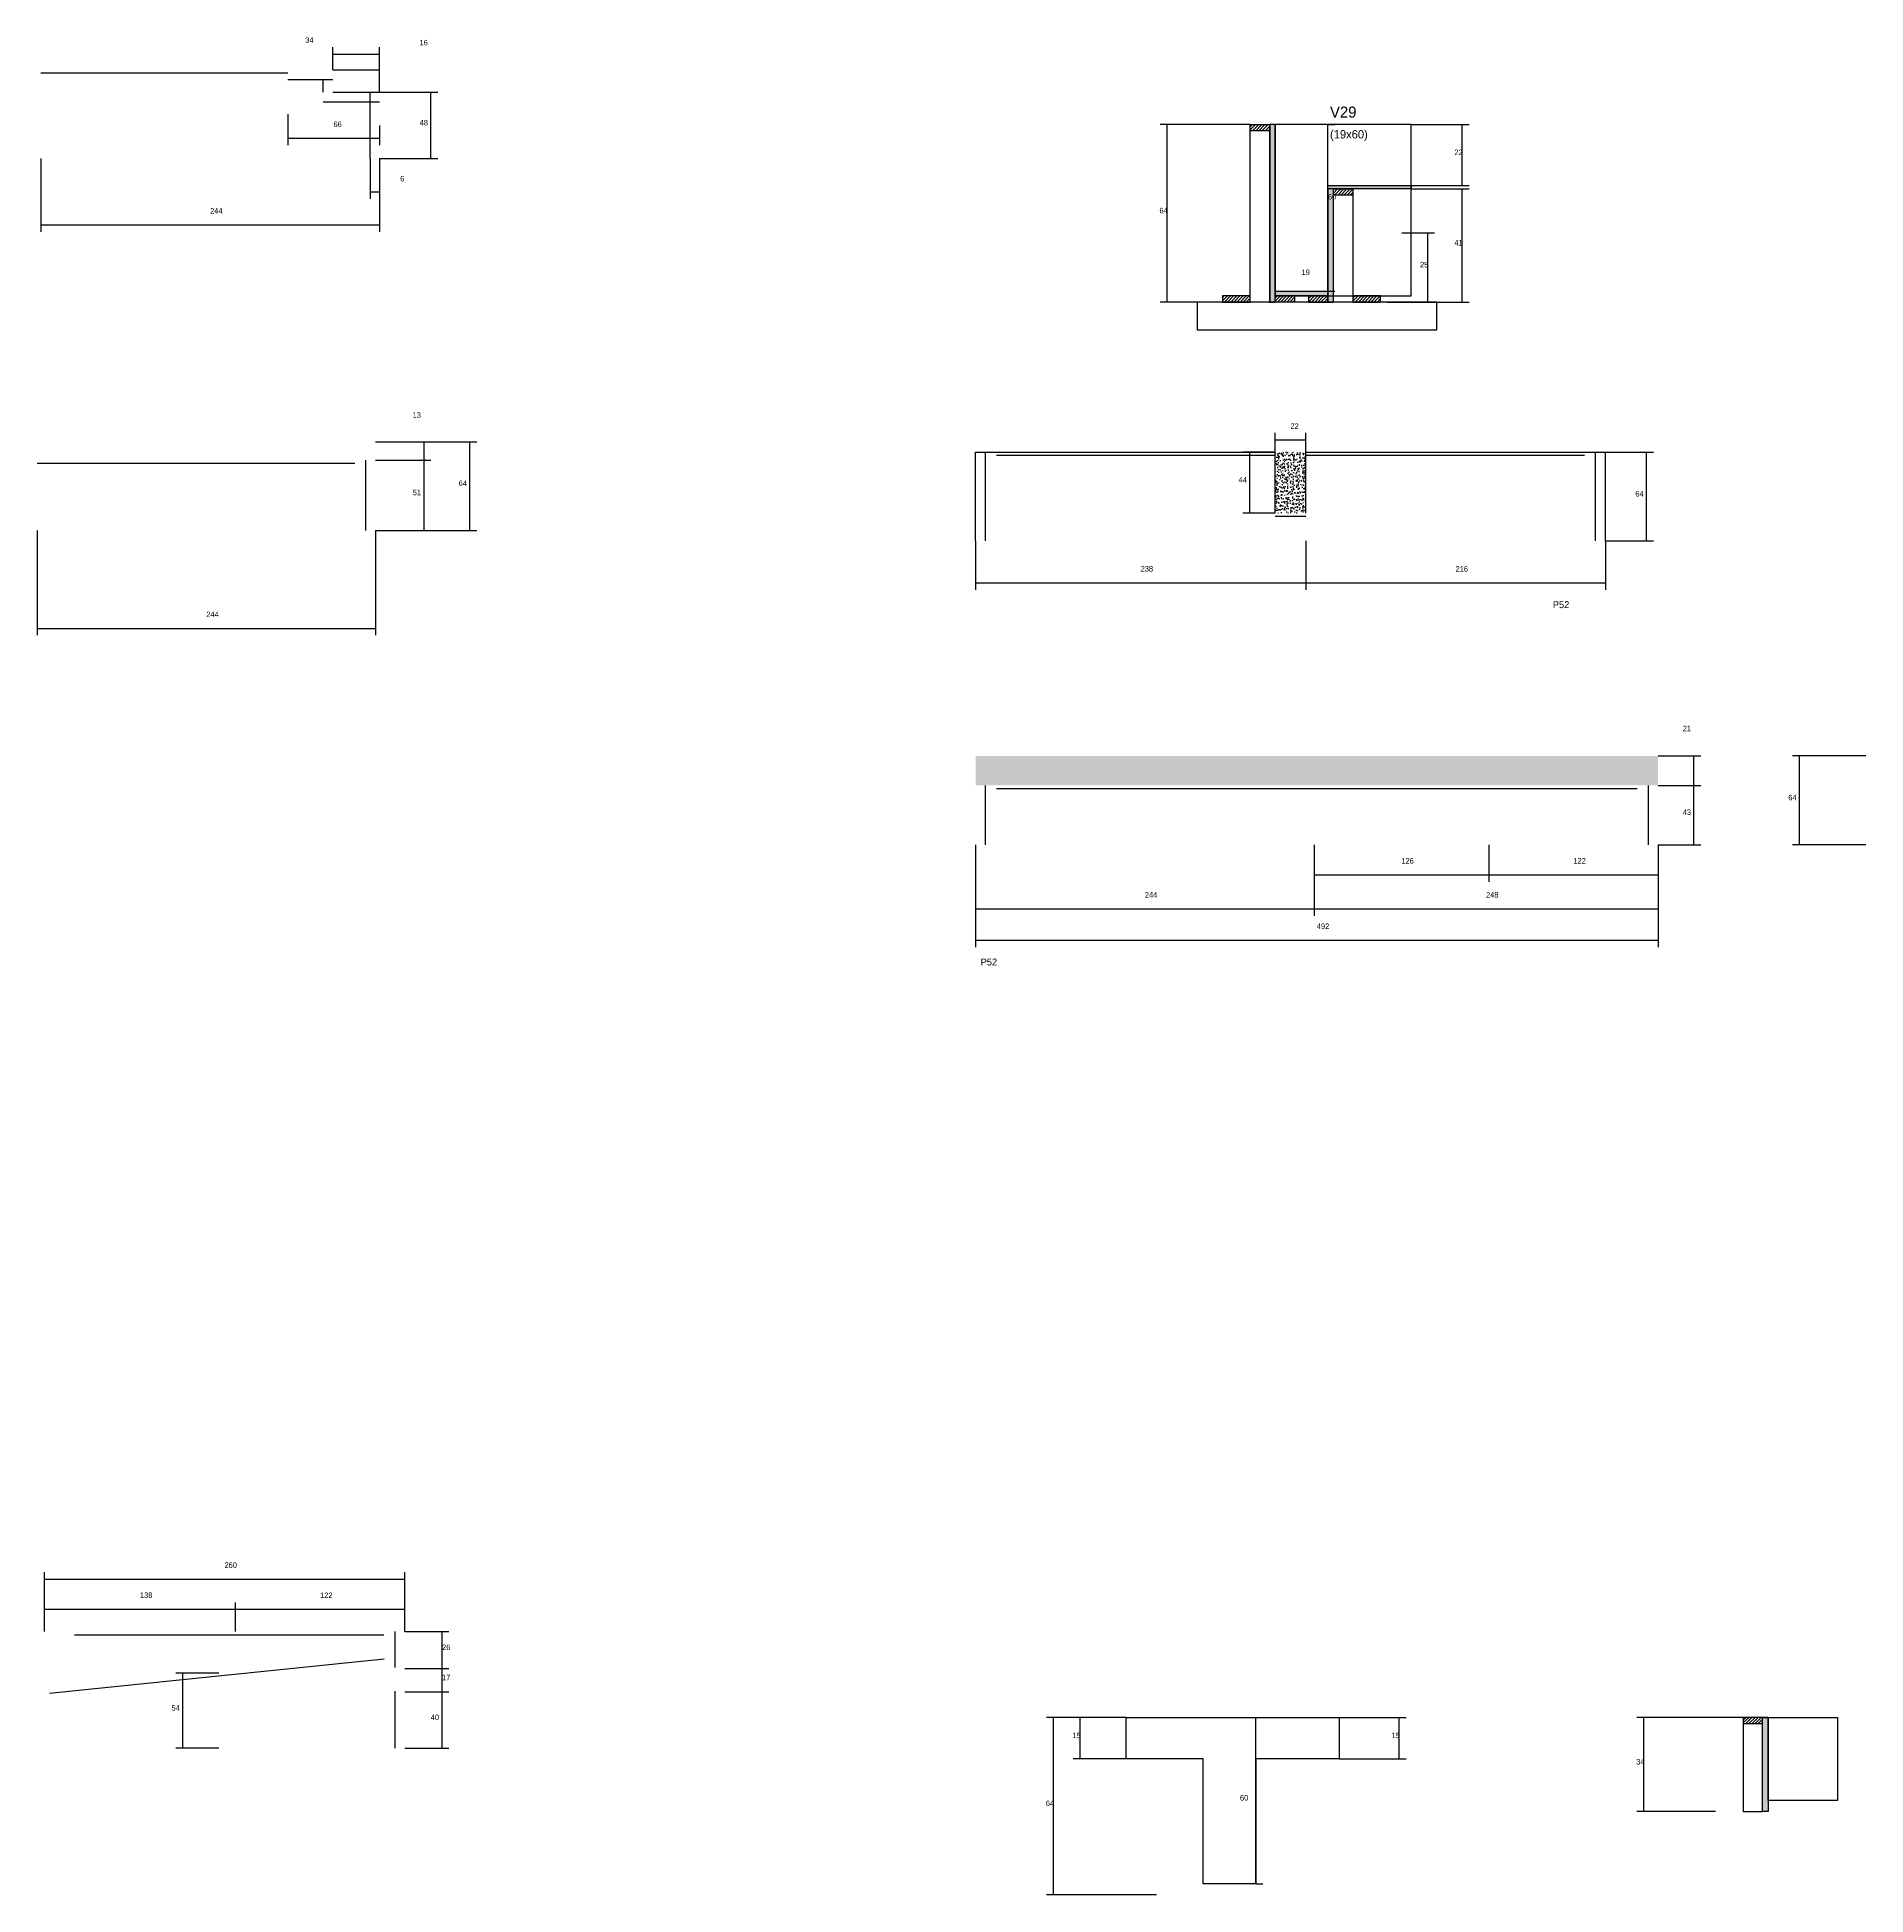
# Model space of a CAD drawing. Header units: metres. Extents: x 138160 to 139479, y 28450 to 29790.
import ezdxf

# ---------------------------------------------------------------- set-up
doc = ezdxf.new("R2010")
doc.units = ezdxf.units.M
for name, color, linetype in [('CONCRETO', 251, 'Continuous'), ('COTA', 4, 'Continuous'), ('Cota Seção (2x)', 4, 'Continuous'), ('Hachura', 253, 'Continuous'), ('Madeira', 126, 'Continuous'), ('NOMENCLATURA', 7, 'Continuous'), ('Painéis', 200, 'Continuous'), ('SARR_2.2x7', 40, 'Continuous'), ('Texto Seção', 7, 'Continuous')]:
    doc.layers.add(name, color=color, linetype=linetype)

msp = doc.modelspace()

# ---------------------------------------------------------------- hatches: boundary and pattern name
at = {"layer": 'COTA'}
h = msp.add_hatch(dxfattribs=at)
h.set_pattern_fill('AR-CONC', scale=0.03)
h.paths.add_polyline_path([(139052.8, 29446.3), (139074.8, 29446.3), (139074.8, 29490.3), (139052.8, 29490.3)])
h = msp.add_hatch(dxfattribs=at)
h.set_pattern_fill('AR-CONC', scale=0.03)
h.paths.add_polyline_path([(138836.8, 29271.2), (138836.8, 29250), (139328.8, 29250), (139328.8, 29271.2)])
at = {"layer": 'Hachura'}
h = msp.add_hatch(dxfattribs=at)
h.set_pattern_fill('ANSI31', scale=0.5)
h.paths.add_polyline_path([(139034.8, 29722.1), (139034.8, 29726.5), (139034.8, 29726.5), (139048.8, 29726.5), (139048.8, 29726.5), (139048.8, 29722.1), (139048.8, 29722.1), (139034.8, 29722.1)])
h = msp.add_hatch(color=8, dxfattribs=at)
h.dxf.hatch_style = 1
h.paths.add_polyline_path([(139052.8, 29726.5), (139048.8, 29726.5), (139048.8, 29726.5), (139048.8, 29598.5), (139048.8, 29598.5), (139052.8, 29598.5), (139052.8, 29598.5), (139052.8, 29726.5)])
h = msp.add_hatch(color=8, dxfattribs=at)
h.dxf.hatch_style = 1
h.paths.add_polyline_path([(139090.8, 29680.1), (139090.8, 29682.5), (139090.8, 29682.5), (139150.8, 29682.5), (139150.8, 29682.5), (139150.8, 29680.1), (139150.8, 29680.1), (139090.8, 29680.1)])
h = msp.add_hatch(color=8, dxfattribs=at)
h.dxf.hatch_style = 1
h.paths.add_polyline_path([(139094.8, 29680.1), (139090.8, 29680.1), (139090.8, 29680.1), (139090.8, 29598.5), (139090.8, 29598.5), (139094.8, 29598.5), (139094.8, 29598.5), (139094.8, 29680.1)])
h = msp.add_hatch(dxfattribs=at)
h.set_pattern_fill('ANSI31', scale=0.5)
h.paths.add_polyline_path([(139094.8, 29675.7), (139094.8, 29680.1), (139094.8, 29680.1), (139108.8, 29680.1), (139108.8, 29680.1), (139108.8, 29675.7), (139108.8, 29675.7), (139094.8, 29675.7)])
h = msp.add_hatch(color=8, dxfattribs=at)
h.dxf.hatch_style = 1
h.paths.add_polyline_path([(139052.8, 29602.9), (139052.8, 29606.5), (139052.8, 29606.5), (139090.8, 29606.5), (139090.8, 29606.5), (139090.8, 29602.9), (139090.8, 29602.9), (139052.8, 29602.9)])
h = msp.add_hatch(dxfattribs=at)
h.set_pattern_fill('ANSI31', scale=0.5)
h.paths.add_polyline_path([(139034.8, 29598.5), (139034.8, 29602.9), (139034.8, 29602.9), (139014.8, 29602.9), (139014.8, 29602.9), (139014.8, 29598.5), (139014.8, 29598.5), (139034.8, 29598.5)])
h = msp.add_hatch(dxfattribs=at)
h.set_pattern_fill('ANSI31', scale=0.5)
h.paths.add_polyline_path([(139052.8, 29598.5), (139052.8, 29602.9), (139052.8, 29602.9), (139066.8, 29602.9), (139066.8, 29602.9), (139066.8, 29598.5), (139066.8, 29598.5), (139052.8, 29598.5)])
h = msp.add_hatch(dxfattribs=at)
h.set_pattern_fill('ANSI31', scale=0.5)
h.paths.add_polyline_path([(139090.8, 29598.5), (139090.8, 29602.9), (139090.8, 29602.9), (139076.8, 29602.9), (139076.8, 29602.9), (139076.8, 29598.5), (139076.8, 29598.5), (139090.8, 29598.5)])
h = msp.add_hatch(dxfattribs=at)
h.set_pattern_fill('ANSI31', scale=0.5)
h.paths.add_polyline_path([(139128.8, 29598.5), (139128.8, 29602.9), (139128.8, 29602.9), (139108.8, 29602.9), (139108.8, 29602.9), (139108.8, 29598.5), (139108.8, 29598.5), (139128.8, 29598.5)])
h = msp.add_hatch(dxfattribs=at)
h.set_pattern_fill('ANSI31', scale=0.5)
h.paths.add_polyline_path([(139404.2, 28573.5), (139404.2, 28577.9), (139404.2, 28577.9), (139390.2, 28577.9), (139390.2, 28577.9), (139390.2, 28573.5), (139390.2, 28573.5), (139404.2, 28573.5)])
h = msp.add_hatch(color=8, dxfattribs=at)
h.dxf.hatch_style = 1
h.paths.add_polyline_path([(139404.2, 28577.9), (139408.2, 28577.9), (139408.2, 28577.9), (139408.2, 28509.9), (139408.2, 28509.9), (139404.2, 28509.9), (139404.2, 28509.9), (139404.2, 28577.9)])

# ---------------------------------------------------------------- linework, layer by layer
at = {"layer": 'CONCRETO'}
for points in [[(139090.8, 29682.5), (139150.8, 29682.5), (139150.8, 29726.5), (139090.8, 29726.5), (139090.8, 29726.5), (139052.8, 29726.5), (139052.8, 29602.9), (139052.8, 29602.9), (139052.8, 29606.5), (139090.8, 29606.5)], [(139052.8, 29602.9), (139150.8, 29602.9), (139150.8, 29726.5), (139052.8, 29726.5)], [(138945.3, 28547.9), (138945.3, 28577.9), (139098.9, 28577.9), (139098.9, 28547.9), (139038.9, 28547.9), (139038.9, 28457.9), (139000.9, 28457.9), (139000.9, 28547.9)], [(139408.2, 28577.9), (139408.2, 28577.9), (139408.2, 28577.9), (139408.2, 28577.9), (139458.2, 28577.9), (139458.2, 28577.9), (139458.2, 28577.9), (139458.2, 28517.9), (139408.2, 28517.9), (139408.2, 28577.9)]]:
    msp.add_lwpolyline(points, close=True, dxfattribs=at)
at = {"layer": 'COTA'}
for p, q in [((139034.8, 29726.5), (138969.8, 29726.5)), ((138974.8, 29598.5), (138974.8, 29726.5)), ((139150.8, 29726.5), (139192.5, 29726.5)), ((139187.5, 29682.5), (139187.5, 29726.5)), ((138162.9, 29702), (138162.9, 29649.2)), ((138400.4, 29702), (138400.4, 29672.9)), ((138406.9, 29702), (138406.9, 29649.2)), ((138406.9, 29702), (138406.9, 29672.9)), ((138400.4, 29677.9), (138406.9, 29677.9)), ((139150.8, 29682.5), (139192.5, 29682.5)), ((139150.8, 29680.1), (139192.5, 29680.1)), ((139187.5, 29598.5), (139187.5, 29680.1)), ((138162.9, 29654.2), (138406.9, 29654.2)), ((139144.1, 29648.4), (139167.7, 29648.4)), ((139162.7, 29598.5), (139162.7, 29648.4)), ((139034.8, 29598.5), (138969.8, 29598.5)), ((139133.2, 29598.5), (139192.5, 29598.5)), ((139144.1, 29598.5), (139167.7, 29598.5)), ((138404.2, 29497.8), (138477.2, 29497.8)), ((138472.2, 29433.8), (138472.2, 29497.8)), ((138404.2, 29484.6), (138444.1, 29484.6)), ((138439.1, 29433.8), (138439.1, 29484.6)), ((138160.2, 29433.8), (138160.2, 29358.2)), ((138404.2, 29433.8), (138444.1, 29433.8)), ((138404.2, 29433.8), (138404.2, 29358.2)), ((138404.2, 29433.8), (138477.2, 29433.8)), ((138160.2, 29363.2), (138404.2, 29363.2)), ((139080.8, 29207.2), (139080.8, 29180.5)), ((139206.8, 29207.2), (139206.8, 29180.5)), ((139206.8, 29207.2), (139206.8, 29180.5)), ((139328.8, 29207.2), (139328.8, 29180.5)), ((139080.8, 29185.5), (139206.8, 29185.5)), ((139206.8, 29185.5), (139328.8, 29185.5)), ((138945.3, 28577.9), (138887.9, 28577.9)), ((138892.9, 28449.9), (138892.9, 28577.9)), ((138945.3, 28577.9), (138907.2, 28577.9)), ((138912.2, 28547.9), (138912.2, 28577.9)), ((139098.9, 28577.9), (139147.2, 28577.9)), ((139142.2, 28547.9), (139142.2, 28577.9)), ((139408.2, 28577.9), (139313.6, 28577.9)), ((139318.6, 28509.9), (139318.6, 28577.9)), ((138945.3, 28547.9), (138907.2, 28547.9)), ((139098.9, 28547.9), (139147.2, 28547.9)), ((139370.2, 28509.9), (139313.6, 28509.9)), ((138967.3, 28449.9), (138887.9, 28449.9))]:
    msp.add_line(p, q, dxfattribs=at)
at = {"layer": 'Cota Seção (2x)'}
for p, q in [((138373.4, 29766), (138373.4, 29782.3)), ((138406.9, 29749.8), (138406.9, 29782.3)), ((138373.4, 29777.3), (138406.9, 29777.3)), ((138373.4, 29766), (138373.4, 29771)), ((138406.9, 29749.8), (138406.9, 29771)), ((138373.4, 29766), (138406.9, 29766)), ((138406.9, 29749.8), (138449, 29749.8)), ((138444, 29702), (138444, 29749.8)), ((138340.9, 29734), (138340.9, 29711.6)), ((138340.9, 29716.6), (138406.9, 29716.6)), ((138406.9, 29725.9), (138406.9, 29711.6)), ((139090.8, 29606.5), (139090.8, 29726.5)), ((139090.8, 29726.5), (139095.8, 29726.5)), ((138406.9, 29702), (138449, 29702)), ((139052.8, 29598.5), (139052.8, 29611.5)), ((139052.8, 29606.5), (139090.8, 29606.5)), ((139090.8, 29598.5), (139090.8, 29611.5)), ((139090.8, 29606.5), (139095.8, 29606.5)), ((139052.8, 29490.3), (139052.8, 29504.1)), ((139074.8, 29490.3), (139074.8, 29504.1)), ((138404.2, 29497.8), (138444.1, 29497.8)), ((138439.1, 29484.6), (138439.1, 29497.8)), ((139052.8, 29490.3), (139029.5, 29490.3)), ((139034.5, 29446.3), (139034.5, 29490.3)), ((139052.8, 29499.1), (139074.8, 29499.1)), ((139290.8, 29490.3), (139325.5, 29490.3)), ((139320.5, 29426.3), (139320.5, 29490.3)), ((138404.2, 29484.6), (138444.1, 29484.6)), ((139052.8, 29446.3), (139029.5, 29446.3)), ((138836.8, 29426.3), (138836.8, 29391)), ((139074.8, 29426.3), (139074.8, 29391)), ((139074.8, 29426.3), (139074.8, 29391)), ((139290.8, 29426.3), (139290.8, 29391)), ((139290.8, 29426.3), (139325.5, 29426.3)), ((138836.8, 29396), (139074.8, 29396)), ((139074.8, 29396), (139290.8, 29396)), ((139328.8, 29271.2), (139359.7, 29271.2)), ((139354.7, 29250), (139354.7, 29271.2)), ((139478.6, 29271.2), (139425.8, 29271.2)), ((139430.8, 29207.2), (139430.8, 29271.2)), ((139328.8, 29250), (139359.7, 29250)), ((139328.8, 29250), (139359.7, 29250)), ((139354.7, 29207.2), (139354.7, 29250)), ((138836.8, 29207.2), (138836.8, 29156)), ((138836.8, 29207.2), (138836.8, 29133.3)), ((139080.8, 29207.2), (139080.8, 29156)), ((139080.8, 29207.2), (139080.8, 29156)), ((139328.8, 29207.2), (139328.8, 29156)), ((139328.8, 29207.2), (139359.7, 29207.2)), ((139328.8, 29207.2), (139328.8, 29133.3)), ((139478.6, 29207.2), (139425.8, 29207.2)), ((138836.8, 29161), (139080.8, 29161)), ((139080.8, 29161), (139328.8, 29161)), ((138836.8, 29138.3), (139328.8, 29138.3)), ((138165.4, 28639.7), (138165.4, 28682.6)), ((138425.2, 28639.7), (138425.2, 28682.6)), ((138165.4, 28677.6), (138425.2, 28677.6)), ((138165.4, 28639.7), (138165.4, 28660.8)), ((138165.4, 28655.8), (138303.2, 28655.8)), ((138303.2, 28639.7), (138303.2, 28660.8)), ((138303.2, 28639.7), (138303.2, 28660.8)), ((138303.2, 28655.8), (138425.2, 28655.8)), ((138425.2, 28639.7), (138425.2, 28660.8)), ((138425.2, 28639.7), (138457.1, 28639.7)), ((138452.1, 28613.2), (138452.1, 28639.7)), ((138291.2, 28609.8), (138260.2, 28609.8)), ((138265.2, 28555.7), (138265.2, 28609.8)), ((138425.2, 28613.2), (138457.1, 28613.2)), ((138425.2, 28613.2), (138457.1, 28613.2)), ((138452.1, 28596.2), (138452.1, 28613.2)), ((138425.2, 28596.2), (138457.1, 28596.2)), ((138425.2, 28596.2), (138457.1, 28596.2)), ((138452.1, 28555.7), (138452.1, 28596.2)), ((139038.9, 28457.9), (139038.9, 28577.9)), ((139038.9, 28577.9), (139043.9, 28577.9)), ((138291.2, 28555.7), (138260.2, 28555.7)), ((138425.2, 28555.7), (138457.1, 28555.7)), ((139038.9, 28457.9), (139043.9, 28457.9))]:
    msp.add_line(p, q, dxfattribs=at)
at = {"layer": 'Madeira'}
for points in [[(139034.8, 29722.1), (139034.8, 29726.5), (139048.8, 29726.5), (139048.8, 29722.1)], [(139034.8, 29726.5), (139048.8, 29726.5), (139048.8, 29598.5), (139034.8, 29598.5)], [(139094.8, 29675.7), (139094.8, 29680.1), (139108.8, 29680.1), (139108.8, 29675.7)], [(139094.8, 29680.1), (139108.8, 29680.1), (139108.8, 29598.5), (139094.8, 29598.5)], [(138996.4, 29578.5), (139169.4, 29578.5), (139169.4, 29598.5), (138996.4, 29598.5)], [(139034.8, 29598.5), (139034.8, 29602.9), (139014.8, 29602.9), (139014.8, 29598.5)], [(139052.8, 29598.5), (139052.8, 29602.9), (139066.8, 29602.9), (139066.8, 29598.5)], [(139090.8, 29598.5), (139090.8, 29602.9), (139076.8, 29602.9), (139076.8, 29598.5)], [(139128.8, 29598.5), (139128.8, 29602.9), (139108.8, 29602.9), (139108.8, 29598.5)], [(139404.2, 28573.5), (139404.2, 28577.9), (139390.2, 28577.9), (139390.2, 28573.5)], [(139404.2, 28577.9), (139390.2, 28577.9), (139390.2, 28509.9), (139404.2, 28509.9)]]:
    msp.add_lwpolyline(points, close=True, dxfattribs=at)
at = {"layer": 'Painéis'}
for p, q in [((138373.4, 29749.8), (138406.9, 29749.8)), ((139048.8, 29598.5), (139048.8, 29726.5)), ((139090.8, 29682.5), (139150.8, 29682.5)), ((139090.8, 29598.5), (139090.8, 29680.1)), ((139052.8, 29606.5), (139090.8, 29606.5)), ((139052.8, 29602.9), (139052.8, 29606.5)), ((139090.8, 29602.9), (139090.8, 29606.5)), ((138836.8, 29490.3), (139052.8, 29490.3)), ((138836.8, 29426.3), (138836.8, 29490.3)), ((139052.8, 29446.3), (139052.8, 29490.3)), ((139074.8, 29490.3), (139290.8, 29490.3)), ((139074.8, 29446.3), (139074.8, 29490.3)), ((139290.8, 29426.3), (139290.8, 29490.3))]:
    msp.add_line(p, q, dxfattribs=at)
for points in [[(139052.8, 29726.5), (139048.8, 29726.5), (139048.8, 29598.5), (139052.8, 29598.5)], [(139090.8, 29680.1), (139090.8, 29682.5), (139150.8, 29682.5), (139150.8, 29680.1)], [(139094.8, 29680.1), (139090.8, 29680.1), (139090.8, 29598.5), (139094.8, 29598.5)], [(139052.8, 29602.9), (139052.8, 29606.5), (139090.8, 29606.5), (139090.8, 29602.9)], [(139404.2, 28577.9), (139408.2, 28577.9), (139408.2, 28509.9), (139404.2, 28509.9)]]:
    msp.add_lwpolyline(points, close=True, dxfattribs=at)
at = {"layer": 'SARR_2.2x7'}
for p, q in [((138162.9, 29763.8), (138340.9, 29763.8)), ((138340.9, 29759), (138373.4, 29759)), ((138366.4, 29749.8), (138366.4, 29759)), ((138366.4, 29742.8), (138406.9, 29742.8)), ((138400.4, 29702), (138400.4, 29749.8)), ((138843.8, 29426.3), (138843.8, 29490.3)), ((138851.8, 29488.1), (139052.8, 29488.1)), ((139074.8, 29488.1), (139275.8, 29488.1)), ((139283.8, 29426.3), (139283.8, 29490.3)), ((138160.2, 29482.4), (138389.2, 29482.4)), ((138397.2, 29433.8), (138397.2, 29484.6)), ((139052.8, 29444.1), (139074.8, 29444.1)), ((138843.8, 29207.2), (138843.8, 29250)), ((138851.8, 29247.8), (139080.8, 29247.8)), ((139080.8, 29247.8), (139313.8, 29247.8)), ((139321.8, 29207.2), (139321.8, 29250)), ((138187, 28637.5), (138410.2, 28637.5)), ((138418.2, 28613.9), (138418.2, 28639.7)), ((138169.2, 28595.4), (138410.4, 28620)), ((138418.2, 28555.7), (138418.2, 28596.9))]:
    msp.add_line(p, q, dxfattribs=at)

# ---------------------------------------------------------------- texts
at = {"layer": 'COTA'}
for s, p in [('22', (139182, 29704.5)), ('6', (138421.9, 29685.5)), ('244', (138284.9, 29662.3)), ('64', (138969.3, 29662.5)), ('41', (139182, 29639.3)), ('25', (139157.2, 29623.5)), ('51', (138431, 29459.2)), ('64', (138464.1, 29465.8)), ('244', (138282.2, 29371.3)), ('126', (139143.8, 29193.6)), ('122', (139267.8, 29193.6)), ('15', (138906.7, 28562.9)), ('15', (139136.7, 28562.9)), ('34', (139313.1, 28543.9)), ('64', (138887.4, 28513.9))]:
    msp.add_text(s, height=4, dxfattribs=at).set_placement(p)
at = {"layer": 'Cota Seção (2x)'}
for s, p in [('34', (138353.5, 29785.5)), ('16', (138435.9, 29783.6)), ('66', (138373.9, 29724.7)), ('48', (138436, 29725.9)), ('60', (139090.8, 29672.5)), ('19', (139071.8, 29618)), ('13', (138430.9, 29515.1)), ('22', (139063.8, 29507.1)), ('44', (139026.4, 29468.3)), ('64', (139312.4, 29458.3)), ('238', (138955.8, 29404.2)), ('216', (139182.8, 29404.1)), ('21', (139346.6, 29289)), ('43', (139346.6, 29228.6)), ('64', (139422.7, 29239.2)), ('244', (138958.8, 29169)), ('248', (139204.8, 29169.1)), ('492', (139082.8, 29146.4)), ('260', (138295.3, 28685.7)), ('138', (138234.3, 28664)), ('122', (138364.2, 28663.9)), ('26', (138452.1, 28626.4)), ('17', (138452.1, 28604.7)), ('54', (138257.1, 28582.7)), ('40', (138444, 28575.9)), ('60', (139027.4, 28517.9))]:
    msp.add_text(s, height=4, dxfattribs=at).set_placement(p)
at = {"layer": 'NOMENCLATURA'}
for p in [(139252.9, 29377.8), (138840.4, 29120.1)]:
    msp.add_text('P52', height=5, dxfattribs=at).set_placement(p)
at = {"layer": 'Texto Seção'}
for s, height, p in [('V29', 8, (139092.3, 29731.5)), ('(19x60)', 6, (139092.3, 29716.5))]:
    msp.add_text(s, height=height, dxfattribs=at).set_placement(p)

doc.saveas('drawing.dxf')
